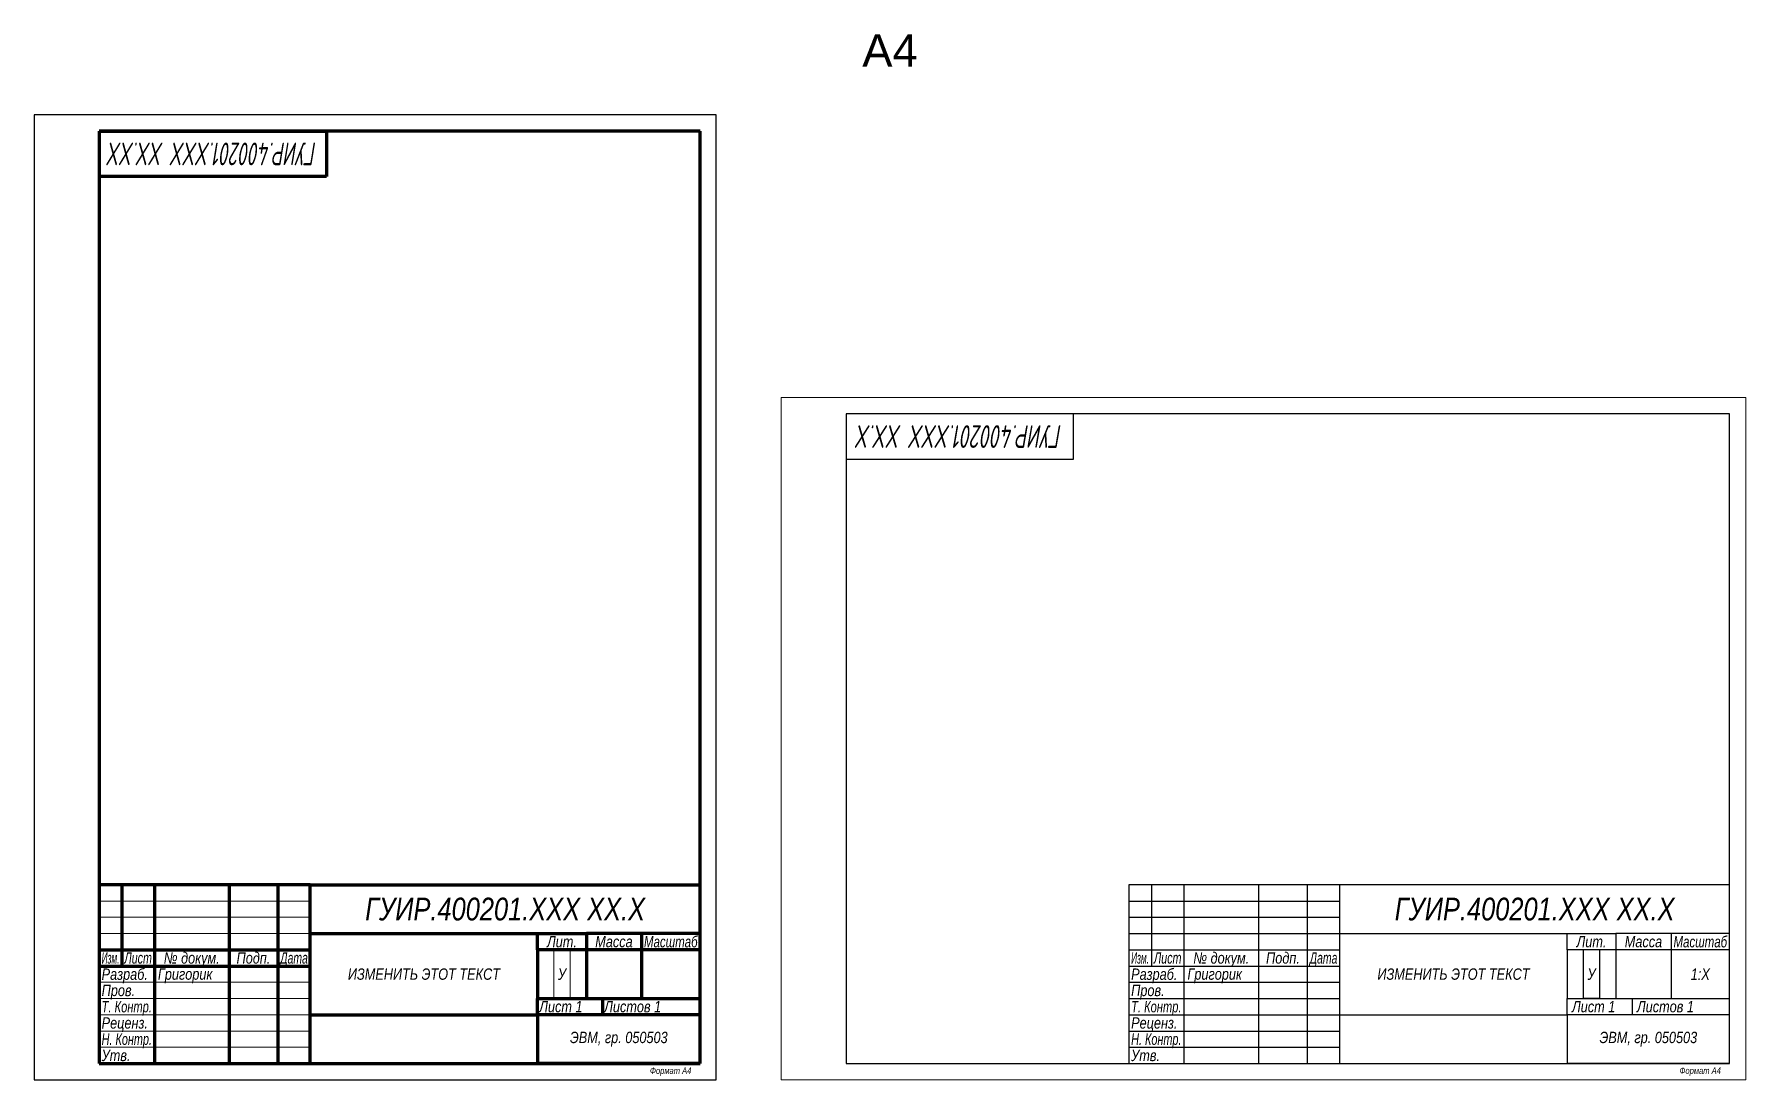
# Model space of a CAD drawing. Header units: millimetres. Extents: x 0 to 1388, y 0 to 1208.
# Drawn here: x 0 to 527, y 0 to 322 of the extents above; entities that cross this region are included whole.
import ezdxf
from ezdxf.enums import TextEntityAlignment as Align

# ---------------------------------------------------------------- set-up
doc = ezdxf.new("R2010")
doc.units = ezdxf.units.MM
doc.layers.add('2 — ЦБИ', color=90, linetype='Continuous', lineweight=20)
doc.layers.add('2.1 — Текст', color=90, linetype='Continuous', lineweight=20)
doc.styles.get("Standard").update_dxf_attribs({"font": 'arial.ttf'})
doc.styles.add('Ш-3П', font='ariali.ttf', dxfattribs={"width": 0.8, "height": 3.5})
doc.styles.add('Ш-5', font='ariali.ttf', dxfattribs={"width": 0.8, "height": 5})
doc.styles.add('ШЧ', font='isocpeui.ttf', dxfattribs={"width": 0.7, "height": 5})

msp = doc.modelspace()

# ---------------------------------------------------------------- texts
at = {"insert": (263.5, 316.84), "char_height": 10, "attachment_point": 5}
msp.add_mtext_dynamic_manual_height_columns('A4', width=527, gutter_width=12.5, heights=[0], dxfattribs=at)
at = {"lineweight": 20}
for s, width, heights, insert, char_height, attachment_point, style in [('ГУИР.400201.XXX XX.X', 120, [0], (145, 52.5), 7, 5, 'Ш-5'), ('{\\fArial|b0|i1|c204|p34;Лит.}', 15, [0], (162.5, 42.5), 3.5, 5, 'Ш-3П'), ('\\pxqc;{\\fArial|b0|i1|c204|p34;Масса}', 17, [0], (178.5, 42.5), 3.5, 5, 'Ш-3П'), (' {\\fArial|b0|i1|c204|p34;Григорик}', 23, [0], (37, 32.01), 3.5, 4, 'Ш-3П'), ('ИЗМЕНИТЬ ЭТОТ ТЕКСТ', 70, [0], (120, 32.5), 3.5, 5, 'Ш-3П'), ('\\pxql;{\\fArial|b0|i1|c204|p34;Лист} 1', 19.5, [0], (155.5, 22.5), 3.5, 4, 'Ш-3П'), ('\\pxql;{\\fArial|b0|i1|c204|p34;Листов} 1', 29.5, [5], (175.5, 22.5), 3.5, 4, 'Ш-3П'), ('{\\fArial|b0|i1|c204|p34;ЭВМ, гр. 050503}', 50, [0], (180, 12.5), 3.5, 5, 'Ш-3П')]:
    msp.add_mtext_dynamic_manual_height_columns(s, width=width, gutter_width=250, heights=heights, dxfattribs=dict(at, insert=insert, char_height=char_height, attachment_point=attachment_point, style=style))
for s, width, gutter_width, heights, insert, char_height, attachment_point, style in [('ГУИР.400201.XXX XX.X', 120, 250, [0], (462, 52.5), 7, 5, 'Ш-5'), ('{\\fArial|b0|i1|c204|p34;Лит.}', 15, 250, [0], (479.5, 42.5), 3.5, 5, 'Ш-3П'), ('\\pxqc;{\\fArial|b0|i1|c204|p34;Масса}', 17, 250, [0], (495.5, 42.5), 3.5, 5, 'Ш-3П'), (' {\\fArial|b0|i1|c204|p34;Григорик}', 23, 250, [0], (354, 32.01), 3.5, 4, 'Ш-3П'), ('ИЗМЕНИТЬ ЭТОТ ТЕКСТ', 70, 250, [0], (437, 32.5), 3.5, 5, 'Ш-3П'), ('\\pxqc;1:X', 18, 90, [0], (513, 32.5), 3.5, 5, 'Ш-3П'), ('\\pxql;{\\fArial|b0|i1|c204|p34;Лист} 1', 19.5, 250, [0], (473.5, 22.5), 3.5, 4, 'Ш-3П'), ('{\\fArial|b0|i1|c204|p34;Листов} {\\fArial|b0|i1|c204|p34;1}', 29.5, 250, [5], (493.5, 22.5), 3.5, 4, 'Ш-3П'), ('{\\fArial|b0|i1|c204|p34;ЭВМ, гр. 050503}', 50, 250, [0], (497, 12.5), 3.5, 5, 'Ш-3П'), ('\\pxr1.33333;{\\fArial|b0|i1|c204|p34;Формат А4  }', 50, 25, [0], (522, 2.5), 2, 6, 'Ш-3П')]:
    msp.add_mtext_dynamic_manual_height_columns(s, width=width, gutter_width=gutter_width, heights=heights, dxfattribs=dict(insert=insert, char_height=char_height, attachment_point=attachment_point, style=style))
at = {"lineweight": 100, "insert": (205, 2.5), "char_height": 2, "attachment_point": 6, "style": 'Ш-3П'}
msp.add_mtext_dynamic_manual_height_columns('\\pxr1.33333;{\\fArial|b0|i1|c204|p34;Формат А4  }', width=50, gutter_width=25, heights=[0], dxfattribs=at)
at = {"layer": '2 — ЦБИ', "style": 'ШЧ'}
for s, width, p, p2 in [('ГУИР.400201.XXX XX.XX', 0.583079, (87, 288.5), (23, 288.5)), ('ГУИР.400201.XXX XX.X', 0.610232, (316.5, 201.5), (253.5, 201.5))]:
    msp.add_text(s, height=7, rotation=180, dxfattribs=dict(at, width=width)).set_placement(p, p2, align=Align.FIT)
at = {"layer": '2.1 — Текст', "color": 0, "style": 'Ш-3П'}
for s, width, p, p2 in [('Масштаб', 0.71737, (187.75, 40.75), (204.25, 40.75)), ('Изм.', 0.524764, (20.75, 35.75), (26.25, 35.75)), ('Лист', 0.675192, (27.75, 35.75), (36.25, 35.75)), ('Дата', 0.656153, (75.75, 35.75), (84.25, 35.75)), ('Т. Контр.', 0.699901, (20.75, 20.75), (36.25, 20.75)), ('Н. Контр.', 0.683111, (20.75, 10.75), (36.25, 10.75))]:
    msp.add_text(s, height=3.5, dxfattribs=dict(at, width=width)).set_placement(p, p2, align=Align.FIT)
at = {"layer": '2.1 — Текст', "style": 'Ш-3П'}
for s, width, p, p2 in [('Масштаб', 0.71737, (504.75, 40.75), (521.25, 40.75)), ('Изм.', 0.524764, (337.75, 35.75), (343.25, 35.75)), ('Лист', 0.675192, (344.75, 35.75), (353.25, 35.75)), ('Дата', 0.656153, (392.75, 35.75), (401.25, 35.75)), ('Т. Контр.', 0.699901, (337.75, 20.75), (353.25, 20.75)), ('Н. Контр.', 0.683111, (337.75, 10.75), (353.25, 10.75))]:
    msp.add_text(s, height=3.5, dxfattribs=dict(at, width=width)).set_placement(p, p2, align=Align.FIT)
at = {"layer": '2.1 — Текст', "color": 0, "style": 'Ш-3П', "width": 0.8}
for s, p in [('№ докум.', (48.5, 37.5)), ('Подп.', (67.5, 37.5)), ('У', (162.5, 32.5))]:
    msp.add_text(s, height=3.5, dxfattribs=at).set_placement(p, align=Align.MIDDLE_CENTER)
at = {"layer": '2.1 — Текст', "style": 'Ш-3П', "width": 0.8}
for s, p in [('№ докум.', (365.5, 37.5)), ('Подп.', (384.5, 37.5)), ('У', (479.5, 32.5))]:
    msp.add_text(s, height=3.5, dxfattribs=at).set_placement(p, align=Align.MIDDLE_CENTER)
at = {"layer": '2.1 — Текст', "color": 0, "style": 'Ш-3П', "width": 0.8}
for s, p in [('Разраб.', (20.75, 32.5)), ('Пров.', (20.75, 27.5)), ('Реценз.', (20.75, 17.5)), ('Утв.', (20.75, 7.5))]:
    msp.add_text(s, height=3.5, dxfattribs=at).set_placement(p, align=Align.MIDDLE_LEFT)
at = {"layer": '2.1 — Текст', "style": 'Ш-3П', "width": 0.8}
for s, p in [('Разраб.', (337.75, 32.5)), ('Пров.', (337.75, 27.5)), ('Реценз.', (337.75, 17.5)), ('Утв.', (337.75, 7.5))]:
    msp.add_text(s, height=3.5, dxfattribs=at).set_placement(p, align=Align.MIDDLE_LEFT)

# ---------------------------------------------------------------- linework, layer by layer
for p, q in [((210, 297), (0, 297)), ((0, 297), (0, 0)), ((210, 0), (210, 297)), ((306, 191), (320, 191)), ((344, 60), (344, 35)), ((354, 60), (354, 5)), ((377, 60), (377, 5)), ((392, 60), (392, 5)), ((402, 45), (402, 60)), ((337, 55), (402, 55)), ((337, 50), (402, 50)), ((337, 45), (402, 45)), ((402, 20), (402, 45)), ((402, 45), (472, 45)), ((472, 40), (472, 45)), ((472, 45), (487, 45)), ((504, 45), (487, 45)), ((487, 45), (487, 40)), ((522, 45), (504, 45)), ((504, 45), (504, 40)), ((337, 40), (402, 40)), ((487, 40), (472, 40)), ((472, 40), (472, 25)), ((477, 25), (477, 40)), ((487, 40), (482, 40)), ((482, 40), (482, 25)), ((504, 40), (487, 40)), ((487, 40), (487, 25)), ((522, 40), (504, 40)), ((504, 40), (504, 25)), ((337, 35), (402, 35)), ((337, 30), (402, 30)), ((337, 25), (402, 25)), ((472, 20), (472, 25)), ((472, 25), (492, 25)), ((482, 25), (477, 25)), ((492, 25), (492, 20)), ((492, 25), (522, 25)), ((337, 20), (402, 20)), ((402, 5), (402, 20)), ((402, 20), (472, 20)), ((522, 20), (472, 20)), ((472, 20), (472, 5)), ((337, 15), (402, 15)), ((337, 10), (402, 10)), ((0, 0), (210, 0)), ((337, 5), (522, 5)), ((522, 5), (472, 5))]:
    msp.add_line(p, q)
at = {"lineweight": 100}
for p, q in [((205, 292), (20, 292)), ((20, 292), (20, 5)), ((20, 292), (90, 292)), ((90, 292), (90, 278)), ((205, 5), (205, 292)), ((90, 278), (20, 278)), ((27, 60), (20, 60)), ((37, 60), (27, 60)), ((27, 60), (27, 35)), ((60, 60), (37, 60)), ((37, 60), (37, 5)), ((75, 60), (60, 60)), ((60, 60), (60, 5)), ((85, 60), (75, 60)), ((75, 60), (75, 5)), ((85, 45), (85, 60)), ((85, 60), (205, 60)), ((85, 20), (85, 45)), ((85, 45), (155, 45)), ((155, 40), (155, 45)), ((155, 45), (170, 45)), ((187, 45), (170, 45)), ((170, 45), (170, 40)), ((205, 45), (187, 45)), ((187, 45), (187, 40)), ((20, 40), (85, 40)), ((170, 40), (155, 40)), ((155, 40), (155, 25)), ((187, 40), (170, 40)), ((170, 40), (170, 25)), ((205, 40), (187, 40)), ((187, 40), (187, 25)), ((20, 35), (85, 35)), ((155, 20), (155, 25)), ((155, 25), (175, 25)), ((175, 25), (175, 20)), ((175, 25), (205, 25)), ((85, 5), (85, 20)), ((85, 20), (155, 20)), ((205, 20), (155, 20)), ((155, 20), (155, 5)), ((20, 5), (205, 5)), ((205, 5), (155, 5))]:
    msp.add_line(p, q, dxfattribs=at)
at = {"lineweight": 20}
for p, q in [((20, 55), (85, 55)), ((20, 50), (85, 50)), ((20, 45), (85, 45)), ((160, 25), (160, 40)), ((170, 40), (165, 40)), ((165, 40), (165, 25)), ((20, 30), (85, 30)), ((20, 25), (85, 25)), ((165, 25), (160, 25)), ((20, 20), (85, 20)), ((20, 15), (85, 15)), ((20, 10), (85, 10))]:
    msp.add_line(p, q, dxfattribs=at)
at = {"lineweight": 0}
msp.add_lwpolyline([(527, 0), (527, 210), (230, 210), (230, 0)], close=True, dxfattribs=at)
msp.add_lwpolyline([(522, 5), (522, 205), (250, 205), (250, 5)], close=True)
for points in [[(250, 191), (320, 191), (320, 205)], [(522, 60), (337, 60), (337, 5)]]:
    msp.add_lwpolyline(points)

msp.set_redraw_order([(e.dxf.handle, doc.entitydb.next_handle()) for e in msp.query("TEXT MTEXT ATTDEF DIMENSION ARC_DIMENSION")])  # texts and dimensions are drawn at this point

doc.saveas('drawing.dxf')
